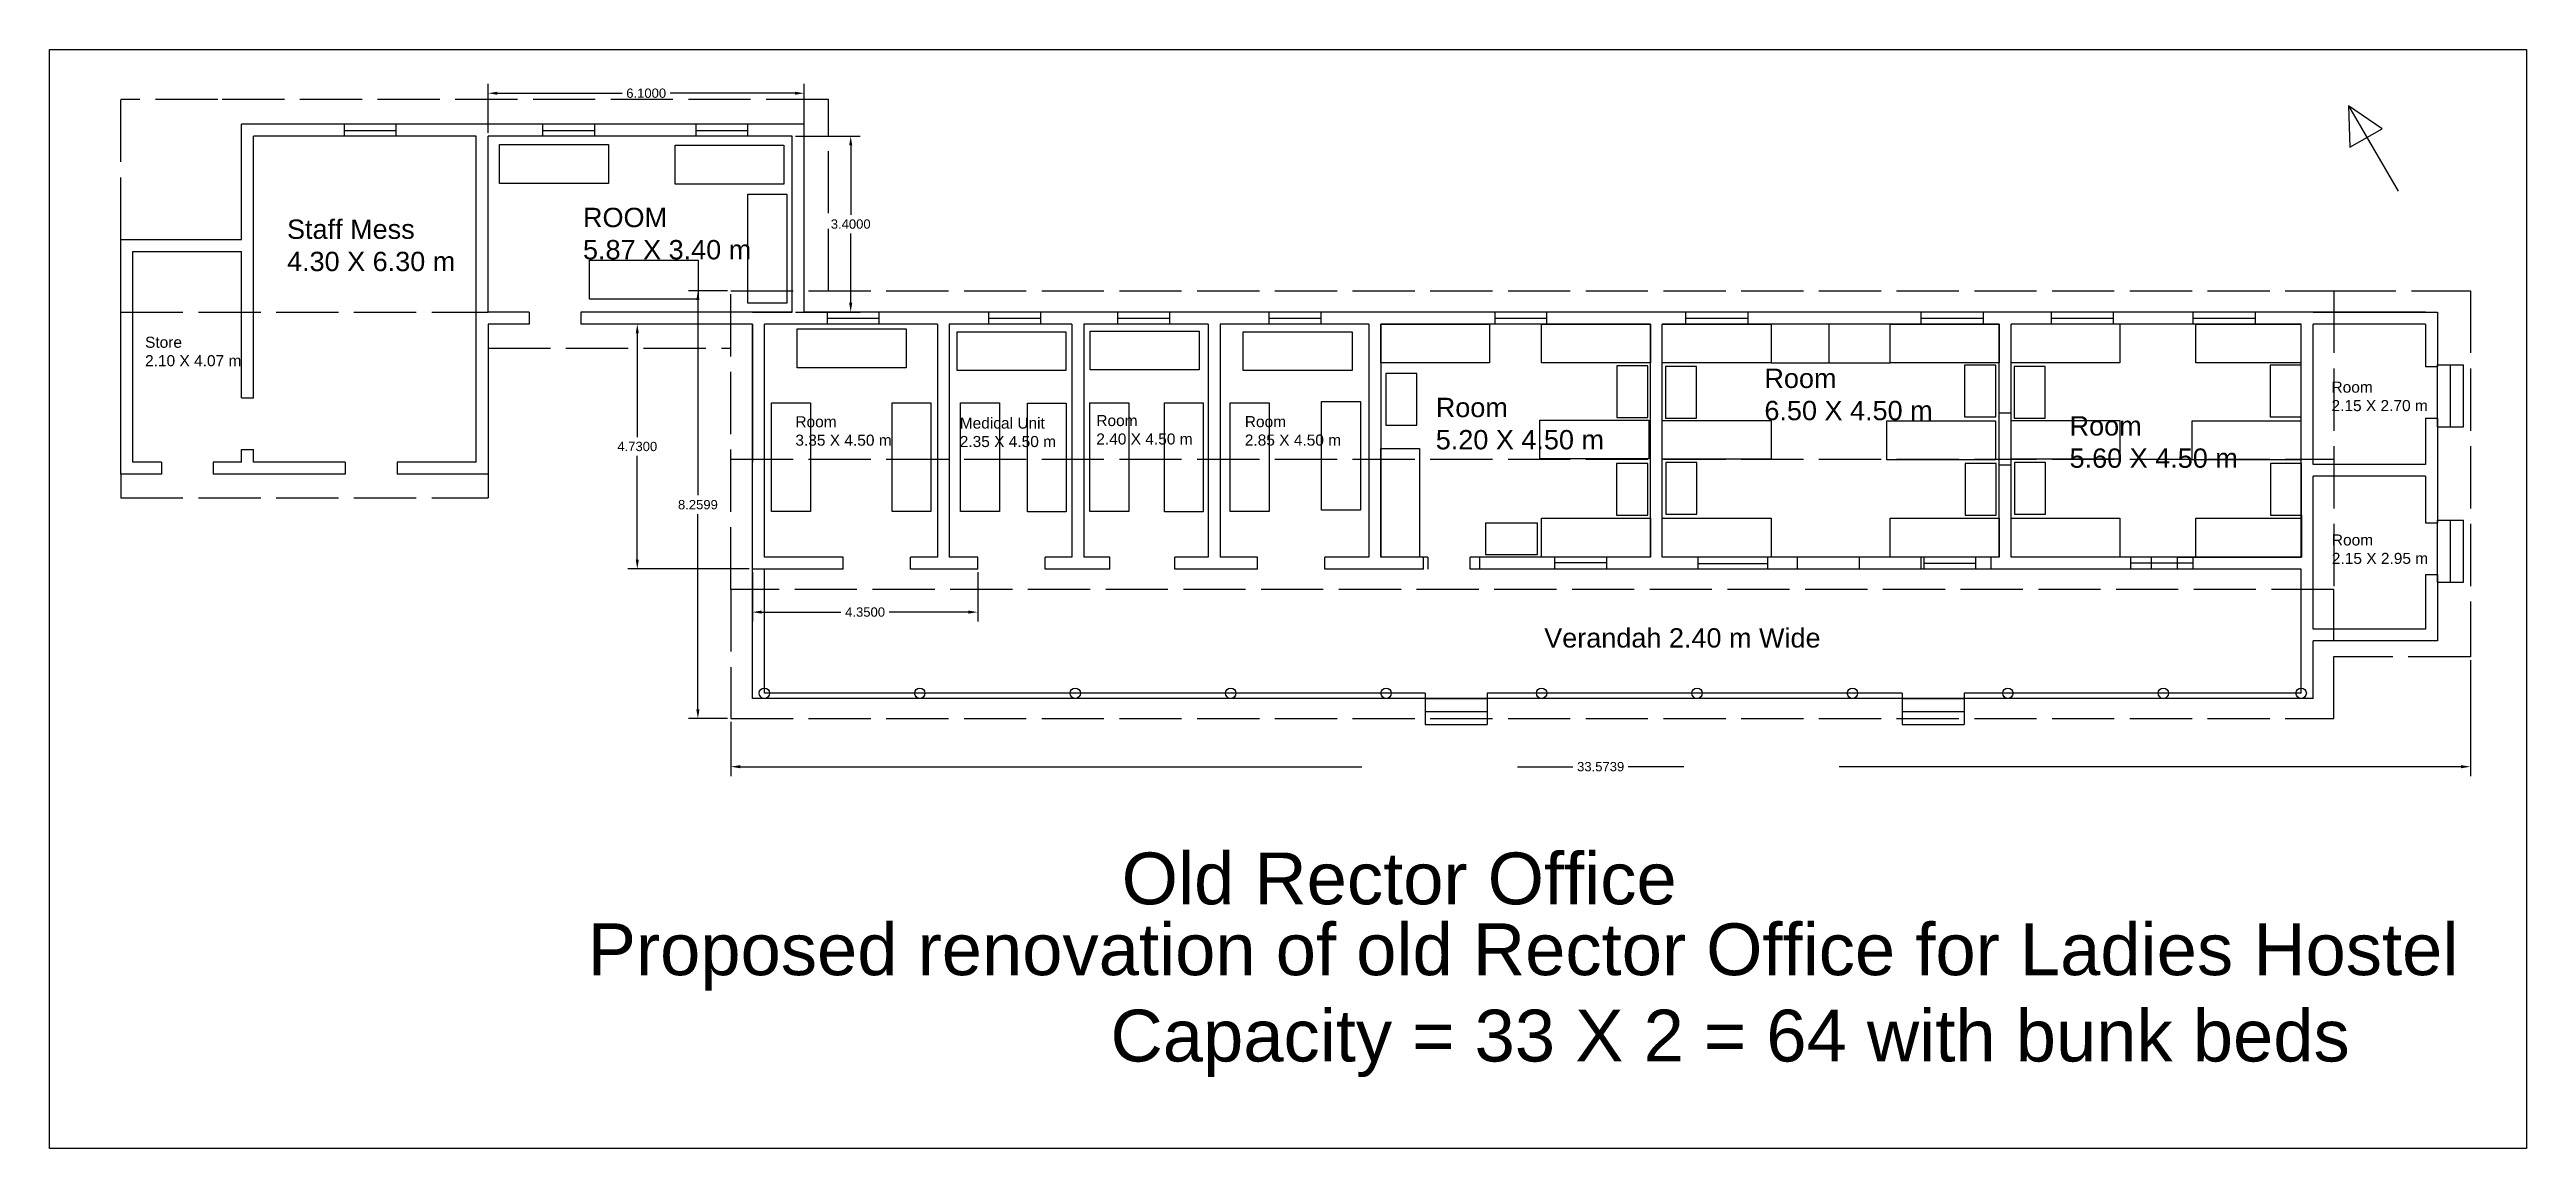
# Model space of a CAD drawing. Header units: inches. Extents: x -102 to 287, y -19 to 57.
# Drawn here: x 238.77 to 286.57, y 14.28 to 35.5 of the extents above; entities that cross this region are included whole.
import ezdxf

# ---------------------------------------------------------------- set-up
doc = ezdxf.new("R2010")
doc.units = ezdxf.units.IN
doc.header["$MEASUREMENT"] = 0
doc.linetypes.add('ACAD_ISO02W100', pattern=[15, 12, -3])
doc.styles.get("Standard").update_dxf_attribs({"font": 'arial.ttf'})
doc.dimstyles.get("Standard").update_dxf_attribs({"dimtxt": 0.18, "dimasz": 0.18, "dimexe": 0.18, "dimexo": 0.0625, "dimgap": 0.09, "dimtad": 0, "dimtih": 1, "dimtoh": 1, "dimdec": 4, "dimzin": 0, "dimdsep": 46, "dimtxsty": 'Standard', "dimcen": 0.09, "dimadec": 0, "dimazin": 0, "dimtfac": 1, "dimtdec": 4, "dimtofl": 0, "dimtmove": 0, "dimatfit": 3, "dimfxl": 1, "dimtolj": 1, "dimtzin": 0, "dimarcsym": 0})

msp = doc.modelspace()

# ---------------------------------------------------------------- texts
at = {"attachment_point": 1}
for s, width, insert, char_height in [('Staff Mess\\P4.30 X 6.30 m', 3.2360634, (243.34949, 32.21974), 0.3733458), ('ROOM\\P5.87 X 3.40 m', 3.748864, (249.06133, 32.44677), 0.3733458), ('Store\\P2.10 X 4.07 m', 2.092256, (240.60911, 29.95711), 0.2137145), ('Room\\P6.50 X 4.50 m', 4.0193936, (271.86241, 29.34066), 0.3733458), ('Room\\P5.20 X 4.50 m', 3.2285209, (265.5195, 28.77767), 0.3733458), ('Room\\P5.20 X 4.50 m', 3.2285209, (265.5195, 28.77767), 0.3733458), ('Room\\P2.15 X 2.70 m', 2.092256, (282.80727, 29.09036), 0.2137145), ('Room\\P3.35 X 4.50 m', 2.092256, (253.15999, 28.42253), 0.2137145), ('Medical Unit\\P2.35 X 4.50 m', 2.092256, (256.33238, 28.39662), 0.2137145), ('Room\\P2.40 X 4.50 m', 2.092256, (258.96819, 28.44566), 0.2137145), ('Room\\P2.85 X 4.50 m', 2.092256, (261.83405, 28.42432), 0.2137145), ('Room\\P5.60 X 4.50 m', 4.0193936, (277.75213, 28.42219), 0.3733458), ('Room\\P2.15 X 2.95 m', 2.092256, (282.814, 26.13953), 0.2137145), ('Verandah 2.40 m Wide', 6.8861364, (267.6125, 24.3282), 0.3733458), ('Old Rector Office', 13.9107399, (259.45761, 19.9964), 1), ('Proposed renovation of old Rector Office for Ladies Hostel\\P                          Capacity = 33 X 2 = 64 with bunk beds', 37.8086412, (249.15196, 18.6281), 1)]:
    msp.add_mtext_dynamic_manual_height_columns(s, width=width, gutter_width=1, heights=[0], dxfattribs=dict(at, insert=insert, char_height=char_height))

# ---------------------------------------------------------------- blocks, each defined once
blk = doc.blocks.new('*D35')
at = {"color": 0, "linetype": 'ACAD_ISO02W100', "lineweight": -2}
for p, q in [((251.852, 30.843), (251.099, 30.843)), ((251.279, 30.663), (251.279, 26.895)), ((251.279, 22.763), (251.279, 26.531)), ((251.852, 22.583), (251.099, 22.583))]:
    blk.add_line(p, q, dxfattribs=at)
at = {"color": 0, "linetype": 'ACAD_ISO02W100'}
for points in [[(251.249, 30.663), (251.309, 30.663), (251.279, 30.843)], [(251.249, 22.763), (251.309, 22.763), (251.279, 22.583)]]:
    blk.add_solid(points, dxfattribs=at)
at = {"layer": 'Defpoints', "color": 0, "linetype": 'ACAD_ISO02W100'}
for p in [(251.915, 30.843), (251.279, 22.583), (251.915, 22.583)]:
    blk.add_point(p, dxfattribs=at)
at = {"color": 0, "linetype": 'ACAD_ISO02W100', "insert": (251.279, 26.713), "char_height": 0.18, "attachment_point": 5}
blk.add_mtext('\\A1;8.2599', dxfattribs=at)
blk = doc.blocks.new('*D36')
at = {"color": 0, "linetype": 'ACAD_ISO02W100', "lineweight": -2}
for p, q in [((285.488, 23.713), (285.488, 21.474)), ((251.915, 22.52), (251.915, 21.474)), ((252.095, 21.654), (268.168, 21.654)), ((285.308, 21.654), (269.235, 21.654))]:
    blk.add_line(p, q, dxfattribs=at)
at = {"color": 0, "linetype": 'ACAD_ISO02W100'}
for points in [[(252.095, 21.684), (252.095, 21.624), (251.915, 21.654)], [(285.308, 21.684), (285.308, 21.624), (285.488, 21.654)]]:
    blk.add_solid(points, dxfattribs=at)
at = {"layer": 'Defpoints', "color": 0, "linetype": 'ACAD_ISO02W100'}
for p in [(285.488, 23.775), (251.915, 22.583), (285.488, 21.654)]:
    blk.add_point(p, dxfattribs=at)
at = {"color": 0, "linetype": 'ACAD_ISO02W100', "insert": (268.702, 21.654), "char_height": 0.18, "attachment_point": 5}
blk.add_mtext('\\A1;33.5739', dxfattribs=at)
blk = doc.blocks.new('*D37')
at = {"color": 0, "linetype": 'ACAD_ISO02W100', "lineweight": -2}
for p, q in [((247.231, 33.894), (247.231, 34.839)), ((247.411, 34.659), (249.818, 34.659)), ((253.151, 34.659), (250.745, 34.659)), ((253.331, 33.894), (253.331, 34.839))]:
    blk.add_line(p, q, dxfattribs=at)
at = {"color": 0, "linetype": 'ACAD_ISO02W100'}
for points in [[(247.411, 34.689), (247.411, 34.629), (247.231, 34.659)], [(253.151, 34.689), (253.151, 34.629), (253.331, 34.659)]]:
    blk.add_solid(points, dxfattribs=at)
at = {"layer": 'Defpoints', "color": 0, "linetype": 'ACAD_ISO02W100'}
for p in [(253.331, 34.659), (247.231, 33.832), (253.331, 33.832)]:
    blk.add_point(p, dxfattribs=at)
at = {"color": 0, "linetype": 'ACAD_ISO02W100', "insert": (250.281, 34.659), "char_height": 0.18, "attachment_point": 5}
blk.add_mtext('\\A1;6.1000', dxfattribs=at)
blk = doc.blocks.new('*D38')
at = {"color": 0, "linetype": 'ACAD_ISO02W100', "lineweight": -2}
for p, q in [((253.164, 33.832), (254.408, 33.832)), ((254.228, 33.652), (254.228, 32.314)), ((254.228, 30.612), (254.228, 31.95)), ((253.164, 30.432), (254.408, 30.432))]:
    blk.add_line(p, q, dxfattribs=at)
at = {"color": 0, "linetype": 'ACAD_ISO02W100'}
for points in [[(254.198, 33.652), (254.258, 33.652), (254.228, 33.832)], [(254.198, 30.612), (254.258, 30.612), (254.228, 30.432)]]:
    blk.add_solid(points, dxfattribs=at)
at = {"layer": 'Defpoints', "color": 0, "linetype": 'ACAD_ISO02W100'}
for p in [(253.101, 33.832), (253.101, 30.432), (254.228, 30.432)]:
    blk.add_point(p, dxfattribs=at)
at = {"color": 0, "linetype": 'ACAD_ISO02W100', "insert": (254.228, 32.132), "char_height": 0.18, "attachment_point": 5}
blk.add_mtext('\\A1;3.4000', dxfattribs=at)
blk = doc.blocks.new('*D39')
at = {"color": 0, "linetype": 'ACAD_ISO02W100', "lineweight": -2}
for p, q in [((252.269, 30.202), (249.929, 30.202)), ((250.109, 30.022), (250.109, 28.019)), ((250.109, 25.652), (250.109, 27.655)), ((252.269, 25.472), (249.929, 25.472))]:
    blk.add_line(p, q, dxfattribs=at)
at = {"color": 0, "linetype": 'ACAD_ISO02W100'}
for points in [[(250.079, 30.022), (250.139, 30.022), (250.109, 30.202)], [(250.079, 25.652), (250.139, 25.652), (250.109, 25.472)]]:
    blk.add_solid(points, dxfattribs=at)
at = {"layer": 'Defpoints', "color": 0, "linetype": 'ACAD_ISO02W100'}
for p in [(252.331, 30.202), (250.109, 25.472), (252.331, 25.472)]:
    blk.add_point(p, dxfattribs=at)
at = {"color": 0, "linetype": 'ACAD_ISO02W100', "insert": (250.109, 27.837), "char_height": 0.18, "attachment_point": 5}
blk.add_mtext('\\A1;4.7300', dxfattribs=at)
blk = doc.blocks.new('*D40')
at = {"color": 0, "linetype": 'ACAD_ISO02W100', "lineweight": -2}
for p, q in [((252.331, 25.409), (252.331, 24.459)), ((256.681, 25.409), (256.681, 24.459)), ((252.511, 24.639), (254.039, 24.639)), ((256.501, 24.639), (254.973, 24.639))]:
    blk.add_line(p, q, dxfattribs=at)
at = {"color": 0, "linetype": 'ACAD_ISO02W100'}
for points in [[(252.511, 24.669), (252.511, 24.609), (252.331, 24.639)], [(256.501, 24.669), (256.501, 24.609), (256.681, 24.639)]]:
    blk.add_solid(points, dxfattribs=at)
at = {"layer": 'Defpoints', "color": 0, "linetype": 'ACAD_ISO02W100'}
for p in [(252.331, 25.472), (256.681, 25.472), (256.681, 24.639)]:
    blk.add_point(p, dxfattribs=at)
at = {"color": 0, "linetype": 'ACAD_ISO02W100', "insert": (254.506, 24.639), "char_height": 0.18, "attachment_point": 5}
blk.add_mtext('\\A1;4.3500', dxfattribs=at)

# ---------------------------------------------------------------- dimensions: what is measured, and where the dimension line sits
at = {"linetype": 'ACAD_ISO02W100'}
for base, p1, p2, picture, middle in [((253.33137, 34.65873), (247.23137, 33.83154), (253.33137, 33.83154), '*D37', (250.28137, 34.65873)), ((256.68137, 24.63856), (252.33137, 25.47154), (256.68137, 25.47154), '*D40', (254.50637, 24.63856)), ((285.48848, 21.65415), (251.91461, 22.58278), (285.48848, 23.77547), '*D36', (268.70154, 21.65415))]:
    dim = msp.add_linear_dim(base=base, p1=p1, p2=p2, dimstyle='Standard', dxfattribs=at)
    dim.commit()
    dim.dimension.update_dxf_attribs({"geometry": picture, "text_midpoint": middle})
for base, p1, p2, picture, middle in [((254.22817, 30.43154), (253.10137, 33.83154), (253.10137, 30.43154), '*D38', (254.22817, 32.13154)), ((251.27891, 22.58278), (251.91461, 30.84269), (251.91461, 22.58278), '*D35', (251.27891, 26.71274)), ((250.10914, 25.47154), (252.33137, 30.20154), (252.33137, 25.47154), '*D39', (250.10914, 27.83654))]:
    dim = msp.add_linear_dim(base=base, p1=p1, p2=p2, angle=90, dimstyle='Standard', dxfattribs=at)
    dim.commit()
    dim.dimension.update_dxf_attribs({"geometry": picture, "text_midpoint": middle})

# ---------------------------------------------------------------- linework, layer by layer
at = {"linetype": 'ACAD_ISO02W100', "ltscale": 0.1}
for p, q in [((242.01097, 34.53548), (240.14137, 34.53548)), ((240.14137, 31.83154), (240.14137, 34.53548)), ((253.79731, 34.53548), (242.01097, 34.53548)), ((253.79731, 30.84269), (253.79731, 34.53548)), ((251.91461, 25.07767), (251.91461, 30.84269)), ((251.91461, 30.84269), (282.84945, 30.84269)), ((282.84945, 30.84269), (282.84945, 25.07767)), ((282.84945, 30.84269), (285.48848, 30.84269)), ((285.48848, 30.84269), (285.48848, 23.77547)), ((240.14137, 30.43258), (247.23137, 30.43154)), ((247.23137, 29.73728), (251.91461, 29.73728)), ((247.23137, 27.30154), (247.23137, 26.84531)), ((251.91461, 27.59085), (282.84945, 27.59085)), ((240.14137, 26.84531), (247.23137, 26.84531)), ((282.84945, 25.07767), (251.91461, 25.07767)), ((251.91461, 25.07767), (251.91461, 22.58278)), ((282.84945, 22.58278), (282.84945, 25.07767)), ((285.48848, 23.77547), (282.84945, 23.77547)), ((251.91461, 22.58278), (282.84945, 22.58278))]:
    msp.add_line(p, q, dxfattribs=at)
for p, q in [((242.47137, 31.83154), (242.47137, 34.06154)), ((253.33137, 34.06154), (242.47137, 34.06154)), ((244.45005, 34.06154), (244.45005, 33.83154)), ((244.45005, 33.94214), (245.45005, 33.94214)), ((245.45005, 34.06154), (245.45005, 33.83154)), ((248.28109, 34.06154), (248.28109, 33.83154)), ((248.28109, 33.94214), (249.28109, 33.94214)), ((249.28109, 34.06154), (249.28109, 33.83154)), ((251.23887, 34.06154), (251.23887, 33.83154)), ((251.23887, 33.94214), (252.23887, 33.94214)), ((252.23887, 34.06154), (252.23887, 33.83154)), ((253.33137, 30.43154), (253.33137, 34.06154)), ((283.13232, 34.41768), (284.09101, 32.769)), ((283.13232, 34.41768), (283.16212, 33.61509)), ((283.78663, 33.97275), (283.13232, 34.41768)), ((283.16212, 33.61509), (283.78663, 33.97275)), ((242.70137, 28.77811), (242.70137, 33.83154)), ((247.00137, 33.83154), (242.70137, 33.83154)), ((247.00137, 27.53154), (247.00137, 33.83154)), ((247.23137, 30.43154), (247.23137, 33.83154)), ((253.10137, 33.83154), (247.23137, 33.83154)), ((247.45237, 32.91731), (247.45237, 33.66731)), ((247.45237, 33.66731), (249.55237, 33.66731)), ((250.83719, 32.90483), (250.83719, 33.65483)), ((250.83719, 33.65483), (252.93719, 33.65483)), ((253.10137, 30.43154), (253.10137, 33.83154)), ((249.55237, 32.91731), (247.45237, 32.91731)), ((252.93719, 32.90483), (250.83719, 32.90483)), ((252.24291, 30.60776), (252.24291, 32.70776)), ((252.24291, 32.70776), (252.99291, 32.70776)), ((252.99291, 32.70776), (252.99291, 30.60776)), ((240.14137, 27.30154), (240.14137, 31.83154)), ((240.14137, 31.83154), (242.47137, 31.83154)), ((240.37137, 27.53154), (240.37137, 31.60154)), ((240.37137, 31.60154), (242.47137, 31.60154)), ((242.47137, 28.77811), (242.47137, 31.60154)), ((249.18488, 30.68485), (249.18488, 31.43485)), ((249.18488, 31.43485), (251.28488, 31.43485)), ((251.28488, 30.68485), (249.18488, 30.68485)), ((248.02129, 30.43154), (247.23137, 30.43154)), ((248.02129, 30.20154), (247.23137, 30.20154)), ((247.23137, 30.20154), (247.23137, 27.30154)), ((248.02129, 30.43154), (248.02129, 30.20154)), ((252.33137, 30.43154), (249.02129, 30.43154)), ((249.02129, 30.43154), (249.02129, 30.20154)), ((252.33137, 30.20154), (249.02129, 30.20154)), ((253.10137, 30.43154), (252.33137, 30.43154)), ((252.33137, 30.43154), (253.10137, 30.43154)), ((252.33137, 22.97154), (252.33137, 30.20154)), ((252.33137, 30.20154), (252.33137, 27.53154)), ((255.9001, 30.20154), (252.56137, 30.20154)), ((252.56137, 25.70154), (252.56137, 30.20154)), ((284.62148, 30.43154), (253.33137, 30.43154)), ((253.77353, 30.43154), (253.77353, 30.20154)), ((253.77353, 30.31547), (254.77353, 30.31547)), ((254.77353, 30.43154), (254.77353, 30.20154)), ((255.9001, 30.20154), (255.9001, 25.70154)), ((258.49485, 30.20154), (256.1301, 30.20154)), ((256.1301, 30.20154), (256.1301, 25.70154)), ((256.88782, 30.43154), (256.88782, 30.20154)), ((256.88782, 30.31547), (257.88782, 30.31547)), ((257.88782, 30.43154), (257.88782, 30.20154)), ((258.49485, 30.20154), (258.49485, 25.70154)), ((261.12833, 30.20154), (258.72485, 30.20154)), ((258.72485, 30.20154), (258.72485, 25.70154)), ((259.37925, 30.43154), (259.37925, 30.20154)), ((259.37925, 30.31547), (260.37925, 30.31547)), ((260.37925, 30.43154), (260.37925, 30.20154)), ((261.12833, 30.20154), (261.12833, 25.70154)), ((264.22653, 30.20154), (261.35833, 30.20154)), ((261.35833, 30.20154), (261.35833, 25.70154)), ((262.29889, 30.43154), (262.29889, 30.20154)), ((262.29889, 30.31547), (263.29889, 30.31547)), ((263.29889, 30.43154), (263.29889, 30.20154)), ((264.22653, 30.20154), (264.22653, 25.70154)), ((269.66148, 30.20154), (264.45653, 30.20154)), ((264.45653, 30.20154), (264.45653, 25.70154)), ((269.66148, 30.20154), (264.45653, 30.20154)), ((264.45653, 30.20154), (264.45653, 25.70154)), ((264.45653, 29.45154), (264.45653, 30.20154)), ((264.45653, 30.20154), (266.55653, 30.20154)), ((266.55653, 30.20154), (266.55653, 29.45154)), ((266.6589, 30.43154), (266.6589, 30.20154)), ((266.6589, 30.43154), (266.6589, 30.20154)), ((266.6589, 30.31547), (267.6589, 30.31547)), ((266.6589, 30.31547), (267.6589, 30.31547)), ((267.56148, 29.45154), (267.56148, 30.20154)), ((267.56148, 30.20154), (269.66148, 30.20154)), ((267.6589, 30.43154), (267.6589, 30.20154)), ((267.6589, 30.43154), (267.6589, 30.20154)), ((269.66148, 25.70154), (269.66148, 30.20154)), ((269.66148, 25.70154), (269.66148, 30.20154)), ((269.66148, 30.20154), (269.66148, 29.45154)), ((269.89148, 25.70154), (269.89148, 30.20154)), ((276.39148, 30.20154), (269.89148, 30.20154)), ((269.89148, 25.70154), (269.89148, 30.20154)), ((276.39148, 30.20154), (269.89148, 30.20154)), ((269.89148, 29.45154), (269.89148, 30.20154)), ((269.89148, 30.20154), (271.99148, 30.20154)), ((270.34148, 30.43154), (270.34148, 30.20154)), ((270.34148, 30.43154), (270.34148, 30.20154)), ((270.34148, 30.31547), (271.54148, 30.31547)), ((270.34148, 30.31547), (271.54148, 30.31547)), ((271.54148, 30.43154), (271.54148, 30.20154)), ((271.54148, 30.43154), (271.54148, 30.20154)), ((271.99148, 30.20154), (271.99148, 29.45154)), ((274.29148, 29.45154), (274.29148, 30.20154)), ((274.29148, 30.20154), (276.39148, 30.20154)), ((274.88137, 30.43154), (274.88137, 30.20154)), ((274.88137, 30.43154), (274.88137, 30.20154)), ((274.88137, 30.31547), (276.08137, 30.31547)), ((274.88137, 30.31547), (276.08137, 30.31547)), ((276.08137, 30.43154), (276.08137, 30.20154)), ((276.08137, 30.43154), (276.08137, 30.20154)), ((276.39148, 28.48598), (276.39148, 30.20154)), ((276.39148, 28.48598), (276.39148, 30.20154)), ((276.39148, 30.20154), (276.39148, 29.45154)), ((276.62148, 28.48598), (276.62148, 30.20154)), ((282.22148, 30.20154), (276.62148, 30.20154)), ((276.62148, 25.70154), (276.62148, 30.20154)), ((278.77798, 30.20154), (276.62148, 30.20154)), ((277.39526, 30.43154), (277.39526, 30.20154)), ((277.39526, 30.31547), (278.59526, 30.31547)), ((278.59526, 30.43154), (278.59526, 30.20154)), ((278.72148, 30.20154), (278.72148, 29.45154)), ((282.22148, 30.20154), (278.77798, 30.20154)), ((280.13343, 30.43154), (280.13343, 30.20154)), ((280.13343, 30.31547), (281.33343, 30.31547)), ((280.18596, 29.45154), (280.18596, 30.20154)), ((282.22148, 30.20154), (281.02148, 30.20154)), ((281.33343, 30.43154), (281.33343, 30.20154)), ((282.22148, 25.70154), (282.22148, 30.20154)), ((282.22148, 29.15154), (282.22148, 30.20154)), ((282.45148, 30.43154), (284.85148, 30.43154)), ((282.45148, 30.43154), (284.85148, 30.43154)), ((282.45148, 27.49154), (282.45148, 30.20154)), ((284.62148, 30.20154), (282.45148, 30.20154)), ((282.45148, 27.49154), (282.45148, 30.20154)), ((284.62148, 30.20154), (282.45148, 30.20154)), ((284.62148, 30.20154), (284.62148, 29.38134)), ((284.62148, 30.20154), (284.62148, 29.38134)), ((284.85148, 30.43154), (284.85148, 29.38134)), ((284.85148, 30.43154), (284.85148, 29.38134)), ((253.19531, 29.35793), (253.19531, 30.10793)), ((253.19531, 30.10793), (255.29531, 30.10793)), ((256.28282, 29.30277), (256.28282, 30.05277)), ((256.28282, 30.05277), (258.38282, 30.05277)), ((258.85151, 29.31653), (258.85151, 30.06653)), ((258.85151, 30.06653), (260.95151, 30.06653)), ((261.80312, 29.30378), (261.80312, 30.05378)), ((261.80312, 30.05378), (263.90312, 30.05378)), ((255.29531, 29.35793), (253.19531, 29.35793)), ((258.38282, 29.30277), (256.28282, 29.30277)), ((260.95151, 29.31653), (258.85151, 29.31653)), ((263.90312, 29.30378), (261.80312, 29.30378)), ((266.55653, 29.45154), (264.45653, 29.45154)), ((269.66148, 29.45154), (267.56148, 29.45154)), ((271.99148, 29.45154), (269.89148, 29.45154)), ((276.39148, 29.45154), (274.29148, 29.45154)), ((278.72148, 29.45154), (276.62148, 29.45154)), ((282.22148, 29.45154), (280.18596, 29.45154)), ((284.62148, 29.38134), (284.85148, 29.38134)), ((284.62148, 29.38134), (284.85148, 29.38134)), ((284.85148, 29.41525), (285.35148, 29.41525)), ((284.85148, 28.21525), (284.85148, 29.41525)), ((284.85148, 29.41525), (285.35148, 29.41525)), ((284.85148, 28.21525), (284.85148, 29.41525)), ((285.10148, 28.21525), (285.10148, 29.41525)), ((285.10148, 28.21525), (285.10148, 29.41525)), ((285.35148, 28.21525), (285.35148, 29.41525)), ((285.35148, 28.21525), (285.35148, 29.41525)), ((242.47137, 28.77811), (242.70137, 28.77811)), ((252.70103, 26.58288), (252.70103, 28.68288)), ((252.70103, 28.68288), (253.45103, 28.68288)), ((253.45103, 28.68288), (253.45103, 26.58288)), ((255.02684, 26.58288), (255.02684, 28.68288)), ((255.02684, 28.68288), (255.77684, 28.68288)), ((255.77684, 28.68288), (255.77684, 26.58288)), ((263.3141, 26.60564), (263.3141, 28.70564)), ((263.3141, 28.70564), (264.0641, 28.70564)), ((264.0641, 28.70564), (264.0641, 26.60564)), ((282.22148, 25.70154), (282.22148, 29.15154)), ((256.34937, 26.57952), (256.34937, 28.67952)), ((256.34937, 28.67952), (257.09937, 28.67952)), ((257.09937, 28.67952), (257.09937, 26.57952)), ((257.63748, 26.57315), (257.63748, 28.67315)), ((257.63748, 28.67315), (258.38748, 28.67315)), ((258.38748, 28.67315), (258.38748, 26.57315)), ((258.84291, 26.58174), (258.84291, 28.68174)), ((258.84291, 28.68174), (259.59291, 28.68174)), ((259.59291, 28.68174), (259.59291, 26.58174)), ((260.28344, 26.57731), (260.28344, 28.67731)), ((260.28344, 28.67731), (261.03344, 28.67731)), ((261.03344, 28.67731), (261.03344, 26.57731)), ((261.55453, 26.58123), (261.55453, 28.68123)), ((261.55453, 28.68123), (262.30453, 28.68123)), ((262.30453, 28.68123), (262.30453, 26.58123)), ((267.53021, 27.59642), (267.53021, 28.34642)), ((267.53021, 28.34642), (269.63021, 28.34642)), ((269.63021, 28.34642), (269.63021, 27.59642)), ((269.89148, 27.59085), (269.89148, 28.34085)), ((269.89148, 28.34085), (271.99148, 28.34085)), ((271.99148, 28.34085), (271.99148, 27.59085)), ((274.22333, 27.58099), (274.22333, 28.33099)), ((274.22333, 28.33099), (276.32333, 28.33099)), ((276.32333, 28.33099), (276.32333, 27.58099)), ((276.39148, 28.48598), (276.62148, 28.48598)), ((276.39148, 25.70154), (276.39148, 28.48598)), ((276.62148, 28.34085), (278.72148, 28.34085)), ((278.72148, 28.34085), (278.72148, 27.59085)), ((280.11782, 27.58099), (280.11782, 28.33099)), ((280.11782, 28.33099), (282.21782, 28.33099)), ((282.21782, 28.33099), (282.21782, 27.58099)), ((284.62148, 28.38134), (284.62148, 27.49154)), ((284.62148, 28.38134), (284.85148, 28.38134)), ((284.62148, 28.38134), (284.62148, 27.49154)), ((284.62148, 28.38134), (284.85148, 28.38134)), ((284.85148, 28.38134), (284.85148, 26.36426)), ((284.85148, 28.38134), (284.85148, 26.36426)), ((284.85148, 28.21525), (285.35148, 28.21525)), ((284.85148, 28.21525), (285.35148, 28.21525)), ((242.47137, 27.53154), (242.47137, 27.77811)), ((242.47137, 27.77811), (242.70137, 27.77811)), ((242.70137, 27.53154), (242.70137, 27.77811)), ((264.45653, 27.80154), (265.20653, 27.80154)), ((264.45653, 25.70154), (264.45653, 27.80154)), ((265.20653, 27.80154), (265.20653, 25.70154)), ((240.92527, 27.30154), (240.14137, 27.30154)), ((240.14137, 27.30154), (240.14137, 26.84531)), ((240.92527, 27.53154), (240.37137, 27.53154)), ((240.92527, 27.53154), (240.92527, 27.30154)), ((242.47137, 27.53154), (241.92527, 27.53154)), ((241.92527, 27.53154), (241.92527, 27.30154)), ((244.47256, 27.30154), (241.92527, 27.30154)), ((244.47256, 27.53154), (242.70137, 27.53154)), ((244.47256, 27.53154), (244.47256, 27.30154)), ((247.00137, 27.53154), (245.47256, 27.53154)), ((245.47256, 27.53154), (245.47256, 27.30154)), ((247.23137, 27.30154), (245.47256, 27.30154)), ((247.23137, 27.30154), (247.00137, 27.30154)), ((269.63021, 27.59642), (267.53021, 27.59642)), ((271.99148, 27.59085), (269.89148, 27.59085)), ((276.32333, 27.58099), (274.22333, 27.58099)), ((276.39148, 25.70154), (276.39148, 27.48598)), ((276.39148, 27.48598), (276.62148, 27.48598)), ((278.72148, 27.59085), (276.62148, 27.59085)), ((276.62148, 25.70154), (276.62148, 27.48598)), ((282.21782, 27.58099), (280.11782, 27.58099)), ((284.62148, 27.49154), (282.45148, 27.49154)), ((284.62148, 27.49154), (282.45148, 27.49154)), ((284.62148, 27.26154), (282.45148, 27.26154)), ((282.45148, 24.31154), (282.45148, 27.26154)), ((284.62148, 27.26154), (282.45148, 27.26154)), ((282.45148, 24.31154), (282.45148, 27.26154)), ((284.62148, 27.26154), (284.62148, 26.36426)), ((284.62148, 27.26154), (284.62148, 26.36426)), ((267.56148, 25.70154), (267.56148, 26.45154)), ((267.56148, 26.45154), (269.66148, 26.45154)), ((269.66148, 26.45154), (269.66148, 25.70154)), ((269.89148, 25.70154), (269.89148, 26.45154)), ((269.89148, 26.45154), (271.99148, 26.45154)), ((271.99148, 26.45154), (271.99148, 25.70154)), ((274.29148, 25.70154), (274.29148, 26.45154)), ((274.29148, 26.45154), (276.39148, 26.45154)), ((276.39148, 26.45154), (276.39148, 25.70154)), ((276.62148, 26.45154), (278.72148, 26.45154)), ((278.72148, 26.45154), (278.72148, 25.70154)), ((280.18596, 25.70154), (280.18596, 26.45154)), ((280.18596, 26.45154), (282.22873, 26.45154)), ((284.62148, 26.36426), (284.85148, 26.36426)), ((284.62148, 26.36426), (284.85148, 26.36426)), ((284.85148, 26.41759), (285.35148, 26.41759)), ((284.85148, 25.21759), (284.85148, 26.41759)), ((284.85148, 26.41759), (285.35148, 26.41759)), ((284.85148, 25.21759), (284.85148, 26.41759)), ((285.10148, 25.21759), (285.10148, 26.41759)), ((285.10148, 25.21759), (285.10148, 26.41759)), ((285.35148, 25.21759), (285.35148, 26.41759)), ((285.35148, 25.21759), (285.35148, 26.41759)), ((254.08137, 25.47154), (252.33137, 25.47154)), ((254.08137, 25.70154), (252.56137, 25.70154)), ((252.56137, 23.07154), (252.56137, 25.47154)), ((254.08137, 25.47154), (254.08137, 25.70154)), ((255.38137, 25.47154), (255.38137, 25.70154)), ((255.9001, 25.70154), (255.38137, 25.70154)), ((256.68137, 25.47154), (255.38137, 25.47154)), ((256.68137, 25.70154), (256.1301, 25.70154)), ((256.68137, 25.47154), (256.68137, 25.70154)), ((257.98137, 25.47154), (257.98137, 25.70154)), ((258.49485, 25.70154), (257.98137, 25.70154)), ((259.23137, 25.47154), (257.98137, 25.47154)), ((259.23137, 25.70154), (258.72485, 25.70154)), ((259.23137, 25.47154), (259.23137, 25.70154)), ((260.48137, 25.47154), (260.48137, 25.70154)), ((261.12833, 25.70154), (260.48137, 25.70154)), ((262.08137, 25.47154), (260.48137, 25.47154)), ((262.08137, 25.70154), (261.35833, 25.70154)), ((262.08137, 25.47154), (262.08137, 25.70154)), ((263.38137, 25.47154), (263.38137, 25.70154)), ((264.22653, 25.70154), (263.38137, 25.70154)), ((265.28137, 25.47154), (263.38137, 25.47154)), ((265.28137, 25.70154), (264.45653, 25.70154)), ((265.36575, 25.70154), (264.45653, 25.70154)), ((265.20653, 25.70154), (264.45653, 25.70154)), ((265.28137, 25.47154), (265.28137, 25.70154)), ((266.18137, 25.47154), (266.18137, 25.70154)), ((266.18137, 25.47154), (266.18137, 25.70154)), ((269.66148, 25.70154), (266.18137, 25.70154)), ((274.88137, 25.47154), (266.18137, 25.47154)), ((269.66148, 25.70154), (266.36575, 25.70154)), ((272.49375, 25.47154), (266.36575, 25.47154)), ((269.66148, 25.70154), (267.56148, 25.70154)), ((274.88137, 25.70154), (269.89148, 25.70154)), ((272.49375, 25.70154), (269.89148, 25.70154)), ((271.99148, 25.70154), (269.89148, 25.70154)), ((270.58137, 25.47154), (270.58137, 25.70154)), ((270.58137, 25.47154), (270.58137, 25.70154)), ((270.58137, 25.57857), (271.93137, 25.57857)), ((270.58137, 25.57857), (271.93137, 25.57857)), ((271.93137, 25.47154), (271.93137, 25.70154)), ((271.93137, 25.47154), (271.93137, 25.70154)), ((274.88137, 25.70154), (273.69375, 25.70154)), ((274.88137, 25.47154), (273.69375, 25.47154)), ((276.39148, 25.70154), (274.29148, 25.70154)), ((274.88137, 25.70154), (274.88137, 25.47154)), ((279.32798, 25.47154), (274.88137, 25.47154)), ((276.39148, 25.70154), (276.23137, 25.70154)), ((276.23137, 25.70154), (276.23137, 25.47154)), ((276.39148, 25.70154), (276.23137, 25.70154)), ((282.22148, 25.47154), (276.23137, 25.47154)), ((282.22148, 25.70154), (276.62148, 25.70154)), ((278.92798, 25.70154), (276.62148, 25.70154)), ((278.92798, 25.70154), (278.92798, 25.47154)), ((279.32798, 25.70154), (278.92798, 25.70154)), ((278.92798, 25.58984), (280.12798, 25.58984)), ((279.32798, 25.70154), (279.32798, 25.47154)), ((282.22148, 25.47154), (279.83182, 25.47154)), ((280.12798, 25.70154), (280.12798, 25.47154)), ((281.02148, 25.70154), (280.52798, 25.70154)), ((282.22148, 25.70154), (281.02148, 25.70154)), ((282.22148, 23.07154), (282.22148, 25.47154)), ((282.22148, 23.07154), (282.22148, 25.47154)), ((284.62148, 25.36426), (284.62148, 24.31154)), ((284.62148, 25.36426), (284.85148, 25.36426)), ((284.62148, 25.36426), (284.62148, 24.31154)), ((284.62148, 25.36426), (284.85148, 25.36426)), ((284.85148, 25.36426), (284.85148, 24.08154)), ((284.85148, 25.36426), (284.85148, 24.08154)), ((284.85148, 25.21759), (285.35148, 25.21759)), ((284.85148, 25.21759), (285.35148, 25.21759)), ((284.62148, 24.31154), (282.45148, 24.31154)), ((284.62148, 24.31154), (282.45148, 24.31154)), ((284.85148, 24.08154), (282.45148, 24.08154)), ((282.45148, 22.97154), (282.45148, 24.08154)), ((284.85148, 24.08154), (282.45148, 24.08154)), ((282.45148, 22.97154), (282.45148, 24.08154)), ((282.45148, 22.97154), (252.33137, 22.97154)), ((265.312, 23.07154), (252.56137, 23.07154)), ((265.312, 23.07154), (265.312, 22.47154)), ((265.312, 22.97154), (266.512, 22.97154)), ((274.51841, 23.07154), (266.512, 23.07154)), ((266.512, 23.07154), (266.512, 22.47154)), ((274.51841, 23.07154), (274.51841, 22.47154)), ((274.51841, 22.97154), (275.71841, 22.97154)), ((282.22148, 23.07154), (275.71841, 23.07154)), ((275.71841, 23.07154), (275.71841, 22.47154)), ((265.312, 22.72154), (266.512, 22.72154)), ((265.312, 22.47154), (266.512, 22.47154)), ((274.51841, 22.72154), (275.71841, 22.72154)), ((274.51841, 22.47154), (275.71841, 22.47154))]:
    msp.add_line(p, q)
at = {"linetype": 'ACAD_ISO02W100'}
for p, q in [((249.55237, 33.66731), (249.55237, 32.91731)), ((252.93719, 33.65483), (252.93719, 32.90483)), ((251.28488, 31.43485), (251.28488, 30.68485)), ((252.99291, 30.60776), (252.24291, 30.60776)), ((273.10866, 30.20154), (273.10866, 29.45154)), ((276.62148, 25.70154), (276.62148, 30.20154)), ((278.72148, 30.20154), (276.62148, 30.20154)), ((280.18596, 30.20154), (282.22148, 30.20154)), ((282.22148, 29.40818), (282.22148, 30.20154)), ((255.29531, 30.10793), (255.29531, 29.35793)), ((258.38282, 30.05277), (258.38282, 29.30277)), ((260.95151, 30.06653), (260.95151, 29.31653)), ((263.90312, 30.05378), (263.90312, 29.30378)), ((265.15558, 29.24814), (264.55558, 29.24814)), ((264.55558, 29.24814), (264.55558, 28.24814)), ((265.15558, 28.24814), (265.15558, 29.24814)), ((269.61397, 29.39571), (269.01397, 29.39571)), ((269.01397, 29.39571), (269.01397, 28.39571)), ((269.61397, 28.39571), (269.61397, 29.39571)), ((270.55108, 29.38169), (269.95108, 29.38169)), ((269.95108, 29.38169), (269.95108, 28.38169)), ((270.55108, 28.38169), (270.55108, 29.38169)), ((271.99148, 29.45154), (274.29148, 29.45154)), ((276.327, 29.40818), (275.727, 29.40818)), ((275.727, 29.40818), (275.727, 28.40818)), ((276.327, 28.40818), (276.327, 29.40818)), ((277.28108, 29.38169), (276.68108, 29.38169)), ((276.68108, 29.38169), (276.68108, 28.38169)), ((277.28108, 28.38169), (277.28108, 29.38169)), ((282.22148, 29.40818), (281.62148, 29.40818)), ((281.62148, 29.40818), (281.62148, 28.40818)), ((282.22148, 28.40818), (282.22148, 29.40818)), ((264.55558, 28.24814), (265.15558, 28.24814)), ((269.01397, 28.39571), (269.61397, 28.39571)), ((269.95108, 28.38169), (270.55108, 28.38169)), ((275.727, 28.40818), (276.327, 28.40818)), ((276.68108, 28.38169), (277.28108, 28.38169)), ((281.62148, 28.40818), (282.22148, 28.40818)), ((269.61043, 27.50811), (269.01043, 27.50811)), ((269.01043, 27.50811), (269.01043, 26.50811)), ((269.61043, 26.50811), (269.61043, 27.50811)), ((270.55771, 27.52979), (269.95771, 27.52979)), ((269.95771, 27.52979), (269.95771, 26.52979)), ((270.55771, 26.52979), (270.55771, 27.52979)), ((276.33425, 27.5083), (275.73425, 27.5083)), ((275.73425, 27.5083), (275.73425, 26.5083)), ((276.33425, 26.5083), (276.33425, 27.5083)), ((277.28771, 27.52979), (276.68771, 27.52979)), ((276.68771, 27.52979), (276.68771, 26.52979)), ((277.28771, 26.52979), (277.28771, 27.52979)), ((282.22873, 27.5083), (281.62873, 27.5083)), ((281.62873, 27.5083), (281.62873, 26.5083)), ((282.22873, 26.5083), (282.22873, 27.5083)), ((253.45103, 26.58288), (252.70103, 26.58288)), ((255.77684, 26.58288), (255.02684, 26.58288)), ((257.09937, 26.57952), (256.34937, 26.57952)), ((258.38748, 26.57315), (257.63748, 26.57315)), ((259.59291, 26.58174), (258.84291, 26.58174)), ((261.03344, 26.57731), (260.28344, 26.57731)), ((262.30453, 26.58123), (261.55453, 26.58123)), ((264.0641, 26.60564), (263.3141, 26.60564)), ((266.48015, 26.35412), (266.48015, 25.75412)), ((267.48015, 26.35412), (266.48015, 26.35412)), ((267.48015, 25.75412), (267.48015, 26.35412)), ((269.01043, 26.50811), (269.61043, 26.50811)), ((269.95771, 26.52979), (270.55771, 26.52979)), ((275.73425, 26.5083), (276.33425, 26.5083)), ((276.68771, 26.52979), (277.28771, 26.52979)), ((281.62873, 26.5083), (282.22873, 26.5083)), ((282.22873, 26.5083), (282.22873, 25.70154)), ((265.36575, 25.70154), (265.36575, 25.47154)), ((266.36575, 25.70154), (266.36575, 25.47154)), ((266.48015, 25.75412), (267.48015, 25.75412)), ((267.81807, 25.47154), (267.81807, 25.70154)), ((267.81807, 25.59472), (268.81807, 25.59472)), ((268.81807, 25.47154), (268.81807, 25.70154)), ((272.49375, 25.70154), (272.49375, 25.47154)), ((273.69375, 25.70154), (273.69375, 25.47154)), ((274.94316, 25.47154), (274.94316, 25.70154)), ((274.94316, 25.58239), (275.94316, 25.58239)), ((275.94316, 25.47154), (275.94316, 25.70154)), ((278.72148, 25.70154), (276.62148, 25.70154)), ((279.83182, 25.70154), (282.22873, 25.70154)), ((279.83182, 25.47154), (279.83182, 25.70154)), ((282.22148, 25.70154), (281.02148, 25.70154))]:
    msp.add_line(p, q, dxfattribs=at)
msp.add_lwpolyline([(238.76577, 35.5033), (286.56959, 35.5033), (286.56959, 14.28118), (238.76577, 14.28118)], close=True)
for centre in [(252.56137, 23.07154), (255.56137, 23.07154), (258.56137, 23.07154), (261.56137, 23.07154), (264.56137, 23.07154), (267.56137, 23.07154), (270.56137, 23.07154), (273.56137, 23.07154), (276.56137, 23.07154), (279.56137, 23.07154), (282.22148, 23.07154)]:
    msp.add_circle(centre, 0.1)

msp.set_redraw_order([(e.dxf.handle, doc.entitydb.next_handle()) for e in msp.query("TEXT MTEXT ATTDEF DIMENSION ARC_DIMENSION")])  # texts and dimensions are drawn at this point

doc.saveas('drawing.dxf')
